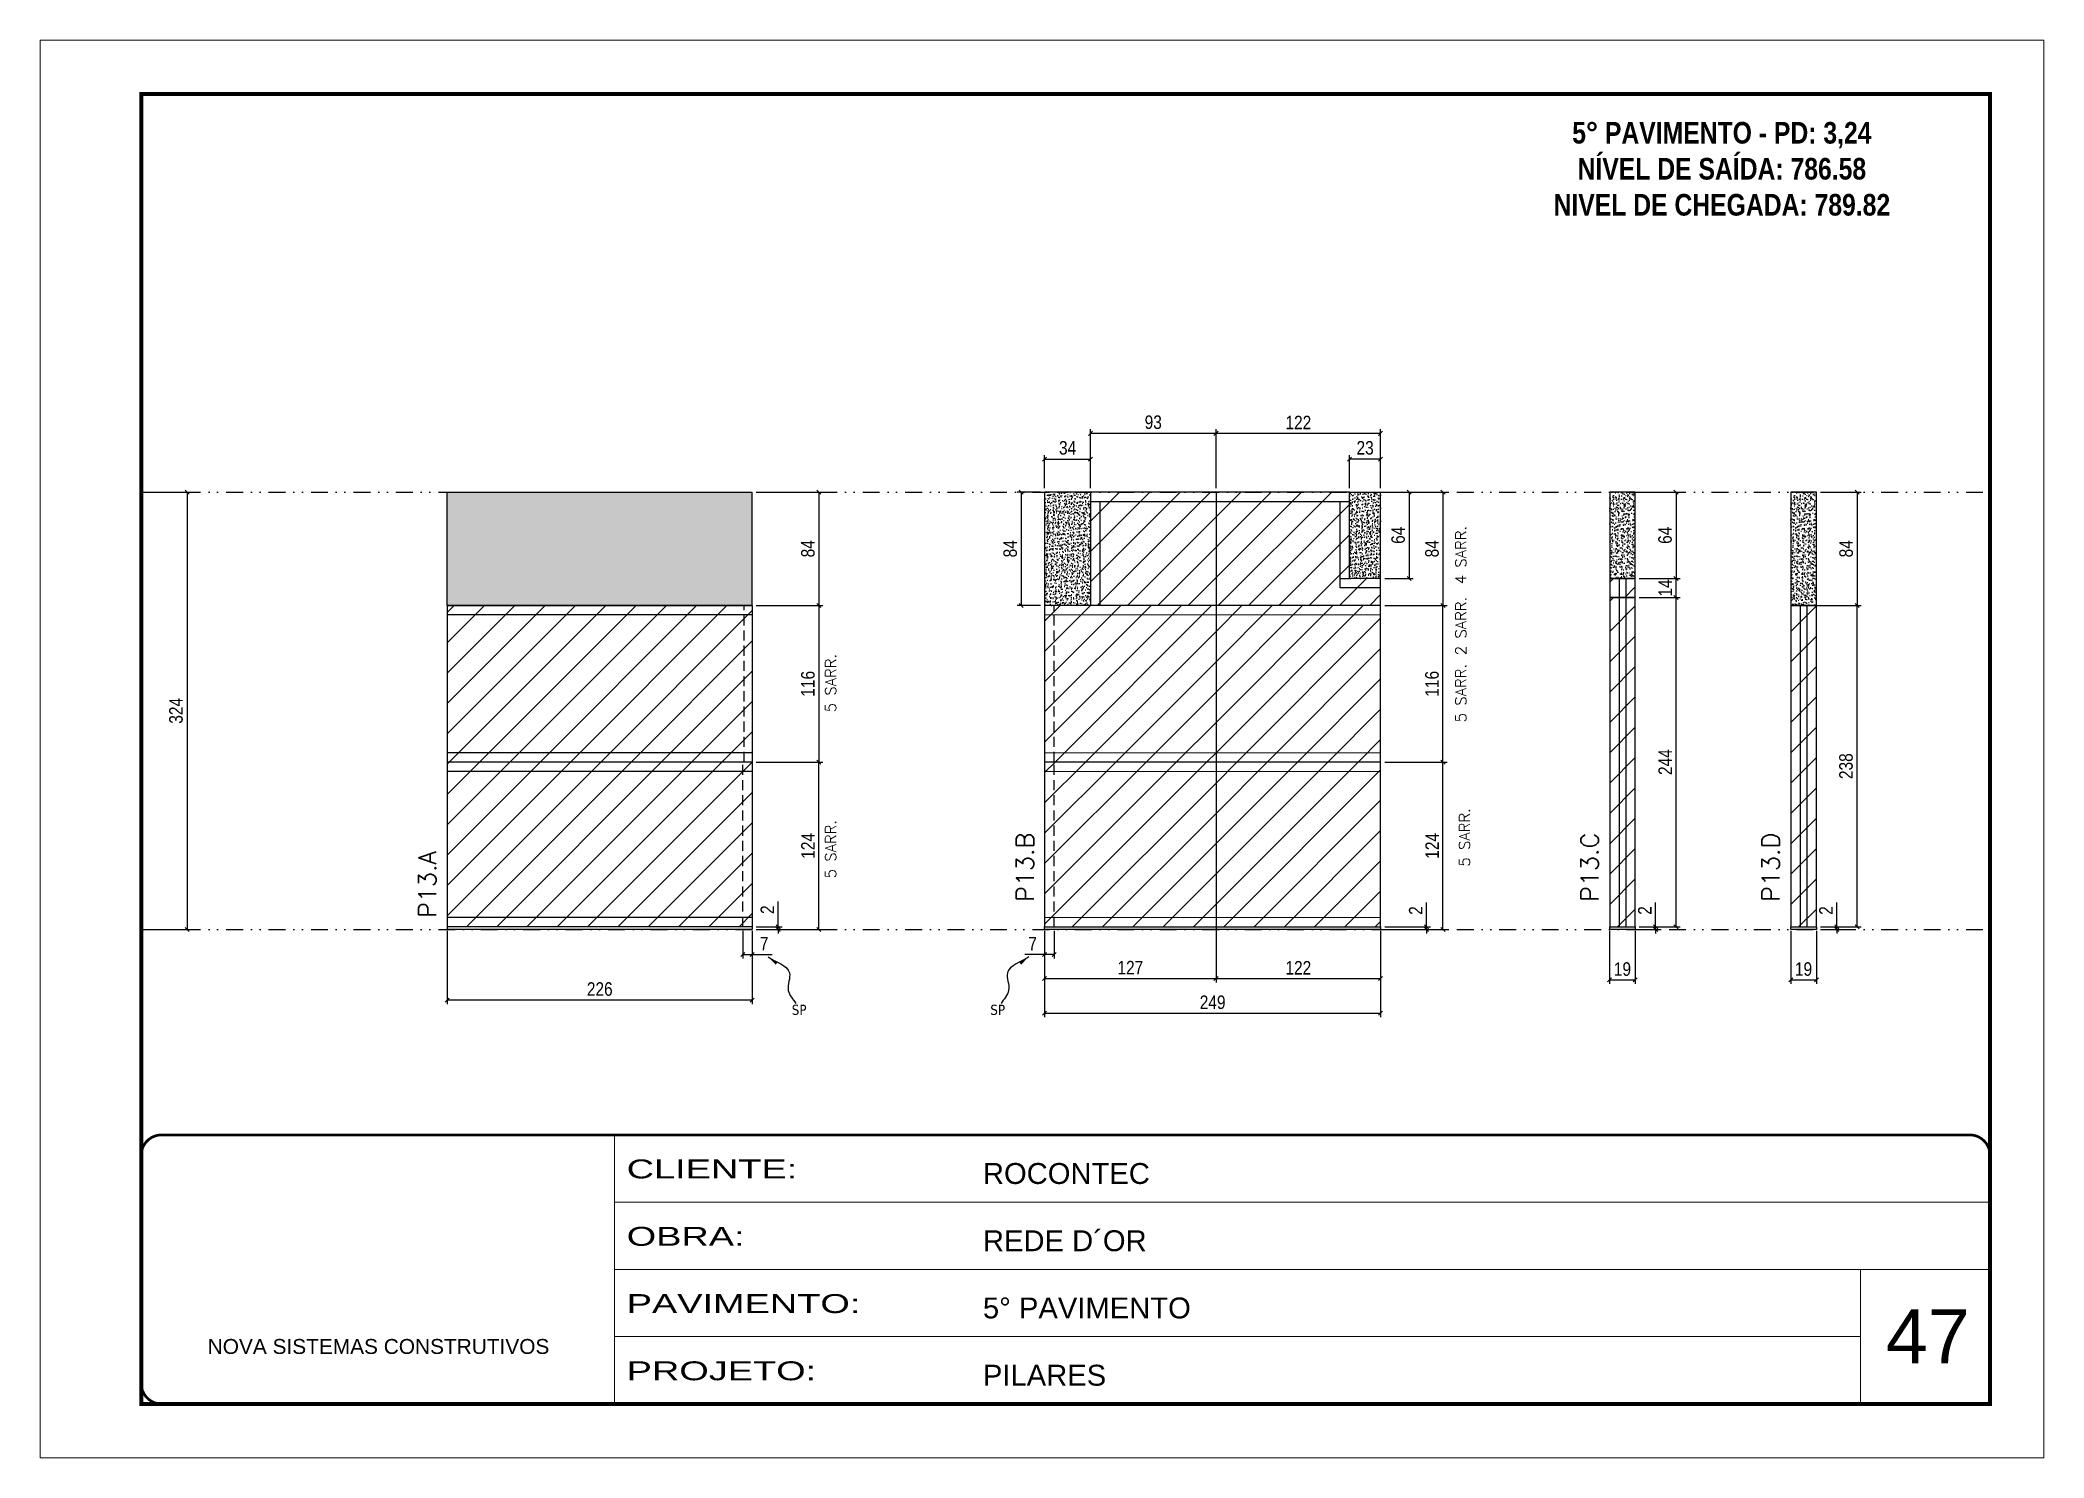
# Model space of a CAD drawing. Extents: x 28748 to 35002, y 14885 to 43501.
# Drawn here: x 31932 to 33417, y 29816 to 30866 of the extents above; entities that cross this region are included whole.
import ezdxf

# ---------------------------------------------------------------- set-up
doc = ezdxf.new("R2010")
doc.units = 0
for name, pattern in [('CONTINUO', [0]), ('DASHED', [0.75, 0.5, -0.25]), ('DIVIDE2', [0.625, 0.25, -0.125, 0, -0.125, 0, -0.125]), ('HIDDEN', [0.375, 0.25, -0.125])]:
    doc.linetypes.add(name, pattern=pattern)
for name, color, linetype, lineweight in [('CARIMBO', 255, 'Continuous', 9), ('Folhas', 255, 'Continuous', 9), ('Hachura', 251, 'Continuous', 9), ('Sarr 2.2x7', 40, 'Continuous', 9), ('SARRAFO DE PRESSAO', 251, 'DASHED', 9), ('Texto Seção', 7, 'Continuous', 15)]:
    doc.layers.add(name, color=color, linetype=linetype, lineweight=lineweight)
for name, color, linetype in [('COTA', 241, 'Continuous'), ('NOMENCLATURA', 7, 'Continuous'), ('Nível', 160, 'Continuous'), ('Painéis', 200, 'Continuous'), ('Romaneio', 10, 'Continuous'), ('SARR_2.2x7', 40, 'Continuous'), ('Sarrafo de Pressão', 42, 'HIDDEN'), ('texto', 7, 'Continuous')]:
    doc.layers.add(name, color=color, linetype=linetype)
doc.styles.add('ARIAL', font='arial.ttf')
doc.styles.add('COTA TECNICA', font='techl___.ttf', dxfattribs={"height": 10})
doc.styles.add('COTA TECNICA-50', font='techl___.ttf', dxfattribs={"height": 10})
doc.styles.add('REGUA-120', font='ROMANS.shx', dxfattribs={"height": 15})
doc.styles.add('ROMANC', font='techb___.ttf', dxfattribs={"height": 2.5})
doc.styles.add('ROMANS', font='romans.shx')
doc.styles.get("Standard").update_dxf_attribs({"font": 'arial.ttf'})
doc.styles.add('Tecnologia', font='')
doc.styles.get('Tecnologia').set_extended_font_data('Forgotten Futurist')
doc.dimstyles.new('COTA PAINEL-50', dxfattribs={"dimtxt": 10, "dimasz": 3, "dimexe": 3, "dimexo": 3, "dimgap": 3, "dimtad": 1, "dimdec": 1, "dimzin": 12, "dimdsep": 46, "dimtxsty": 'COTA TECNICA-50', "dimblk1": 'OBLIQUE', "dimblk2": 'OBLIQUE', "dimsah": 1, "dimcen": 0.9, "dimclrd": 4, "dimclre": 4, "dimclrt": 240, "dimadec": 1, "dimazin": 3, "dimtfac": 1, "dimtdec": 1, "dimtmove": 0, "dimatfit": 3, "dimfxl": 1, "dimtolj": 1, "dimtzin": 12, "dimarcsym": 0})
doc.dimstyles.new('PAINEL', dxfattribs={"dimtxt": 10, "dimasz": 3, "dimexe": 3, "dimexo": 3, "dimgap": 3, "dimtad": 1, "dimdec": 1, "dimzin": 12, "dimdsep": 46, "dimtxsty": 'COTA TECNICA', "dimblk1": 'OBLIQUE', "dimblk2": 'OBLIQUE', "dimsah": 1, "dimcen": 0.9, "dimclrd": 4, "dimclre": 4, "dimclrt": 240, "dimadec": 1, "dimazin": 3, "dimtfac": 1, "dimtdec": 1, "dimtmove": 0, "dimatfit": 3, "dimfxl": 1, "dimtolj": 1, "dimtzin": 12, "dimarcsym": 0})
doc.dimstyles.get("Standard").update_dxf_attribs({"dimtxt": 0.18, "dimasz": 0.18, "dimexe": 0.18, "dimexo": 0.0625, "dimgap": 0.09, "dimtad": 0, "dimtih": 1, "dimtoh": 1, "dimdec": 4, "dimzin": 0, "dimdsep": 46, "dimtxsty": 'Standard', "dimcen": 0.09, "dimadec": 0, "dimazin": 0, "dimtfac": 1, "dimtdec": 4, "dimtofl": 0, "dimtmove": 0, "dimatfit": 3, "dimfxl": 1, "dimtolj": 1, "dimtzin": 0, "dimarcsym": 0})
pattern_1 = [(45, (-100190.879, -2076.637), (-11.2253202, 11.2253202), [])]

msp = doc.modelspace()

# ---------------------------------------------------------------- texts
at = {"layer": 'CARIMBO', "style": 'ARIAL'}
msp.add_text('47', height=40, dxfattribs=at).set_placement((33299.7, 29886.56))
at = {"layer": 'NOMENCLATURA', "color": 2, "insert": (33178.17, 30832.48), "char_height": 16, "attachment_point": 2, "style": 'ROMANC'}
msp.add_mtext_dynamic_manual_height_columns('\\P5° PAVIMENTO - PD: 3,24\\PNÍVEL DE SAÍDA: 786.58\\PNIVEL DE CHEGADA: 789.82', width=300.2766, gutter_width=1, heights=[0], dxfattribs=at)
at = {"layer": 'texto', "color": 0, "char_height": 7.5, "attachment_point": 5}
for insert in [(32494.37, 30148.21), (32641.52, 30148.21)]:
    msp.add_mtext('{\\fTahoma|b0|i0|c0|p34;\\C4;SP}', dxfattribs=dict(at, insert=insert))
at = {"layer": 'Texto Seção', "linetype": 'Continuous', "style": 'ROMANS'}
for s, p in [('4 SARR.', (32988.74, 30463.39)), ('2 SARR.', (32988.74, 30410.89)), ('5 SARR.', (32521.74, 30368.62)), ('5 SARR.', (32988.74, 30361.17)), ('5 SARR.', (32991.45, 30254.33)), ('5 SARR.', (32521.74, 30245.61))]:
    msp.add_text(s, height=8, rotation=90, dxfattribs=at).set_placement(p)
at = {"layer": 'Texto Seção', "style": 'REGUA-120'}
msp.add_text('P13.A', height=13, rotation=90, dxfattribs=at).set_placement((32225.37, 30216.34))
at = {"layer": 'Texto Seção', "char_height": 13, "width": 285.3299, "attachment_point": 7, "rotation": 90, "style": 'REGUA-120'}
for s, insert in [('P13.B', (32668.27, 30228.17)), ('P13.C', (33086.7, 30228.17)), ('P13.D', (33220.89, 30228.17))]:
    msp.add_mtext(s, dxfattribs=dict(at, insert=insert))

# ---------------------------------------------------------------- blocks, each defined once
blk = doc.blocks.new('9999999999')
at = {"color": 30, "linetype": 'CONTINUO'}
for p, q in [((98564.6, 34230.2), (98564.6, 34429.4)), ((98564.6, 34379.6), (99584, 34379.6)), ((98564.6, 34329.8), (99488, 34329.8)), ((99584, 34329.8), (99488, 34329.8)), ((99488, 34329.8), (99488, 34230.2)), ((98564.6, 34280), (99488, 34280))]:
    blk.add_line(p, q, dxfattribs=at)
at = {"color": 30, "linetype": 'CONTINUO', "const_width": 2}
blk.add_lwpolyline([(99584, 34230.2), (99584, 34414.4, 0.414214), (99569, 34429.4), (98229, 34429.4, 0.414214), (98214, 34414.4), (98214, 34245.2, 0.414214), (98229, 34230.2), (99584, 34230.2)], format="xyb", dxfattribs=at)
at = {"layer": 'Folhas'}
blk.add_lwpolyline([(98139, 34190.2), (99624, 34190.2), (99624, 35240.2), (98139, 35240.2)], close=True, dxfattribs=at)
at = {"layer": 'Folhas', "color": 30, "const_width": 3}
blk.add_lwpolyline([(98214, 34230.2), (99584, 34230.2), (99584, 35200.2), (98214, 35200.2)], close=True, dxfattribs=at)
at = {"color": 7, "linetype": 'Continuous', "ltscale": 5, "style": 'ARIAL'}
for s, height, p in [('ROCONTEC', 15.48, (98837.7, 34393.1)), ('REDE D´OR', 15.48, (98837.7, 34343.3)), ('5° PAVIMENTO', 15.483, (98837.7, 34293.5)), ('NOVA SISTEMAS CONSTRUTIVOS', 11.059, (98263.2, 34267.2)), ('PILARES', 15.48, (98837.7, 34243.7))]:
    blk.add_text(s, height=height, dxfattribs=at).set_placement(p)
at = {"layer": 'Folhas', "color": 7, "style": 'Tecnologia', "width": 1.5}
for s, p in [('CLIENTE:', (98573.7, 34397.2)), ('OBRA:', (98573.7, 34347.3)), ('PAVIMENTO:', (98573.7, 34297.5)), ('PROJETO:', (98573.7, 34247.7))]:
    blk.add_text(s, height=14, dxfattribs=at).set_placement(p)
blk = doc.blocks.new('_Oblique')
at = {"color": 0, "linetype": 'ByBlock', "lineweight": -2}
blk.add_line((-0.5, -0.5), (0.5, 0.5), dxfattribs=at)
blk = doc.blocks.new('*D1853')
at = {"layer": 'COTA', "color": 4, "linetype": 'ByBlock', "lineweight": -2, "transparency": 16777216}
for p, q in [((32009.8, 30531.7), (32043.8, 30531.7)), ((32040.8, 30531.7), (32040.8, 30207.7)), ((32009.8, 30207.7), (32043.8, 30207.7))]:
    blk.add_line(p, q, dxfattribs=at)
at = {"layer": 'Defpoints', "color": 0, "linetype": 'ByBlock', "transparency": 16777216}
for p in [(32006.8, 30531.7), (32006.8, 30207.7), (32040.8, 30207.7)]:
    blk.add_point(p, dxfattribs=at)
at = {"layer": 'COTA', "color": 4, "linetype": 'ByBlock', "lineweight": -2, "transparency": 16777216, "xscale": 3, "yscale": 3, "zscale": 3}
for p, rotation in [((32040.8, 30531.7), 90), ((32040.8, 30207.7), 270)]:
    blk.add_blockref('_Oblique', p, dxfattribs=dict(at, rotation=rotation))
at = {"layer": 'COTA', "color": 240, "linetype": 'ByBlock', "transparency": 16777216, "insert": (32032.6, 30369.7), "char_height": 10, "attachment_point": 5, "rotation": 90, "style": 'COTA TECNICA'}
blk.add_mtext('\\A1;324', dxfattribs=at)
blk = doc.blocks.new('*D948')
at = {"layer": 'COTA', "color": 4, "lineweight": -2, "transparency": 16777216}
for p, q in [((32233.6, 30206.7), (32233.6, 30152.5)), ((32459.6, 30206.7), (32459.6, 30152.5)), ((32459.6, 30155.5), (32233.6, 30155.5))]:
    blk.add_line(p, q, dxfattribs=at)
at = {"layer": 'Defpoints', "color": 0, "transparency": 16777216}
for p in [(32233.6, 30209.7), (32459.6, 30209.7), (32233.6, 30155.5)]:
    blk.add_point(p, dxfattribs=at)
at = {"layer": 'COTA', "color": 4, "lineweight": -2, "transparency": 16777216, "xscale": 3, "yscale": 3, "zscale": 3, "rotation": 180}
blk.add_blockref('_Oblique', (32233.6, 30155.5), dxfattribs=at)
at = {"layer": 'COTA', "color": 4, "lineweight": -2, "transparency": 16777216, "xscale": 3, "yscale": 3, "zscale": 3}
blk.add_blockref('_Oblique', (32459.6, 30155.5), dxfattribs=at)
at = {"layer": 'COTA', "color": 240, "transparency": 16777216, "insert": (32346.6, 30163.6), "char_height": 10, "attachment_point": 5, "style": 'COTA TECNICA'}
blk.add_mtext('\\A1;226', dxfattribs=at)
blk = doc.blocks.new('*D949')
at = {"layer": 'COTA', "color": 4, "lineweight": -2, "transparency": 16777216}
for p, q in [((32452.6, 30206.7), (32452.6, 30186.2)), ((32459.6, 30204.7), (32459.6, 30186.2)), ((32452.6, 30189.2), (32459.6, 30189.2)), ((32459.6, 30189.2), (32474.3, 30189.2))]:
    blk.add_line(p, q, dxfattribs=at)
at = {"layer": 'Defpoints', "color": 0, "transparency": 16777216}
for p in [(32452.6, 30209.7), (32459.6, 30207.7), (32459.6, 30189.2)]:
    blk.add_point(p, dxfattribs=at)
at = {"layer": 'COTA', "color": 4, "lineweight": -2, "transparency": 16777216, "xscale": 3, "yscale": 3, "zscale": 3, "rotation": 180}
blk.add_blockref('_Oblique', (32452.6, 30189.2), dxfattribs=at)
at = {"layer": 'COTA', "color": 4, "lineweight": -2, "transparency": 16777216, "xscale": 3, "yscale": 3, "zscale": 3}
blk.add_blockref('_Oblique', (32459.6, 30189.2), dxfattribs=at)
at = {"layer": 'COTA', "color": 240, "transparency": 16777216, "insert": (32468.5, 30197.3), "char_height": 10, "attachment_point": 5, "style": 'COTA TECNICA-50'}
blk.add_mtext('\\A1;7', dxfattribs=at)
blk = doc.blocks.new('*D950')
at = {"layer": 'Defpoints', "color": 0, "linetype": 'ByBlock', "transparency": 16777216}
for p in [(32459.6, 30331.7), (32509, 30331.7), (32459.6, 30207.7)]:
    blk.add_point(p, dxfattribs=at)
at = {"layer": 'Romaneio', "color": 4, "linetype": 'ByBlock', "lineweight": -2, "transparency": 16777216}
for p, q in [((32462.6, 30331.7), (32512, 30331.7)), ((32509, 30207.7), (32509, 30331.7)), ((32462.6, 30207.7), (32512, 30207.7))]:
    blk.add_line(p, q, dxfattribs=at)
at = {"layer": 'Romaneio', "color": 4, "linetype": 'ByBlock', "lineweight": -2, "transparency": 16777216, "xscale": 3, "yscale": 3, "zscale": 3}
for p, rotation in [((32509, 30331.7), 90), ((32509, 30207.7), 270)]:
    blk.add_blockref('_Oblique', p, dxfattribs=dict(at, rotation=rotation))
at = {"layer": 'Romaneio', "color": 240, "linetype": 'ByBlock', "transparency": 16777216, "insert": (32500.9, 30269.7), "char_height": 10, "attachment_point": 5, "rotation": 90, "style": 'COTA TECNICA'}
blk.add_mtext('\\A1;124', dxfattribs=at)
blk = doc.blocks.new('*D951')
at = {"layer": 'COTA', "color": 4, "lineweight": -2, "transparency": 16777216}
for p, q in [((32478.8, 30209.7), (32478.8, 30228.5)), ((32462.6, 30209.7), (32481.8, 30209.7)), ((32462.6, 30207.7), (32481.8, 30207.7)), ((32478.8, 30207.7), (32478.8, 30209.7)), ((32478.8, 30207.7), (32478.8, 30204.7))]:
    blk.add_line(p, q, dxfattribs=at)
at = {"layer": 'Defpoints', "color": 0, "transparency": 16777216}
for p in [(32459.6, 30209.7), (32459.6, 30207.7), (32478.8, 30207.7)]:
    blk.add_point(p, dxfattribs=at)
at = {"layer": 'COTA', "color": 4, "lineweight": -2, "transparency": 16777216, "xscale": 3, "yscale": 3, "zscale": 3}
for p, rotation in [((32478.8, 30209.7), 270), ((32478.8, 30207.7), 90)]:
    blk.add_blockref('_Oblique', p, dxfattribs=dict(at, rotation=rotation))
at = {"layer": 'COTA', "color": 240, "transparency": 16777216, "insert": (32470.8, 30222.4), "char_height": 10, "attachment_point": 5, "rotation": 90, "style": 'COTA TECNICA-50'}
blk.add_mtext('\\A1;2', dxfattribs=at)
blk = doc.blocks.new('*D952')
at = {"layer": 'COTA', "color": 4, "lineweight": -2, "transparency": 16777216}
for p, q in [((32676.3, 30206.7), (32676.3, 30142.7)), ((32925.3, 30206.7), (32925.3, 30142.7)), ((32676.3, 30145.7), (32925.3, 30145.7))]:
    blk.add_line(p, q, dxfattribs=at)
at = {"layer": 'Defpoints', "color": 0, "transparency": 16777216}
for p in [(32676.3, 30209.7), (32925.3, 30209.7), (32925.3, 30145.7)]:
    blk.add_point(p, dxfattribs=at)
at = {"layer": 'COTA', "color": 4, "lineweight": -2, "transparency": 16777216, "xscale": 3, "yscale": 3, "zscale": 3, "rotation": 180}
blk.add_blockref('_Oblique', (32676.3, 30145.7), dxfattribs=at)
at = {"layer": 'COTA', "color": 4, "lineweight": -2, "transparency": 16777216, "xscale": 3, "yscale": 3, "zscale": 3}
blk.add_blockref('_Oblique', (32925.3, 30145.7), dxfattribs=at)
at = {"layer": 'COTA', "color": 240, "transparency": 16777216, "insert": (32800.8, 30153.8), "char_height": 10, "attachment_point": 5, "style": 'COTA TECNICA'}
blk.add_mtext('\\A1;249', dxfattribs=at)
blk = doc.blocks.new('*D953')
at = {"layer": 'COTA', "color": 4, "lineweight": -2, "transparency": 16777216}
for p, q in [((32683.3, 30206.7), (32683.3, 30186.2)), ((32676.3, 30204.7), (32676.3, 30186.2)), ((32676.3, 30189.2), (32661.6, 30189.2)), ((32683.3, 30189.2), (32676.3, 30189.2))]:
    blk.add_line(p, q, dxfattribs=at)
at = {"layer": 'Defpoints', "color": 0, "transparency": 16777216}
for p in [(32676.3, 30207.7), (32683.3, 30209.7), (32676.3, 30189.2)]:
    blk.add_point(p, dxfattribs=at)
at = {"layer": 'COTA', "color": 4, "lineweight": -2, "transparency": 16777216, "xscale": 3, "yscale": 3, "zscale": 3, "rotation": 180}
blk.add_blockref('_Oblique', (32676.3, 30189.2), dxfattribs=at)
at = {"layer": 'COTA', "color": 4, "lineweight": -2, "transparency": 16777216, "xscale": 3, "yscale": 3, "zscale": 3}
blk.add_blockref('_Oblique', (32683.3, 30189.2), dxfattribs=at)
at = {"layer": 'COTA', "color": 240, "transparency": 16777216, "insert": (32667.4, 30197.3), "char_height": 10, "attachment_point": 5, "style": 'COTA TECNICA-50'}
blk.add_mtext('\\A1;7', dxfattribs=at)
blk = doc.blocks.new('*D954')
at = {"layer": 'COTA', "color": 4, "lineweight": -2, "transparency": 16777216}
for p, q in [((32928.3, 30331.7), (32974.5, 30331.7)), ((32971.5, 30207.7), (32971.5, 30331.7)), ((32928.3, 30207.7), (32974.5, 30207.7))]:
    blk.add_line(p, q, dxfattribs=at)
at = {"layer": 'Defpoints', "color": 0, "transparency": 16777216}
for p in [(32925.3, 30331.7), (32971.5, 30331.7), (32925.3, 30207.7)]:
    blk.add_point(p, dxfattribs=at)
at = {"layer": 'COTA', "color": 4, "lineweight": -2, "transparency": 16777216, "xscale": 3, "yscale": 3, "zscale": 3}
for p, rotation in [((32971.5, 30331.7), 90), ((32971.5, 30207.7), 270)]:
    blk.add_blockref('_Oblique', p, dxfattribs=dict(at, rotation=rotation))
at = {"layer": 'COTA', "color": 240, "transparency": 16777216, "insert": (32963.5, 30269.7), "char_height": 10, "attachment_point": 5, "rotation": 90, "style": 'COTA TECNICA-50'}
blk.add_mtext('\\A1;124', dxfattribs=at)
blk = doc.blocks.new('*D955')
at = {"layer": 'COTA', "color": 4, "lineweight": -2, "transparency": 16777216}
for p, q in [((32959.3, 30209.7), (32959.3, 30227.8)), ((32928.3, 30209.7), (32962.3, 30209.7)), ((32928.3, 30207.7), (32962.3, 30207.7)), ((32959.3, 30207.7), (32959.3, 30209.7)), ((32959.3, 30207.7), (32959.3, 30204.7))]:
    blk.add_line(p, q, dxfattribs=at)
at = {"layer": 'Defpoints', "color": 0, "transparency": 16777216}
for p in [(32925.3, 30209.7), (32925.3, 30207.7), (32959.3, 30207.7)]:
    blk.add_point(p, dxfattribs=at)
at = {"layer": 'COTA', "color": 4, "lineweight": -2, "transparency": 16777216, "xscale": 3, "yscale": 3, "zscale": 3}
for p, rotation in [((32959.3, 30209.7), 270), ((32959.3, 30207.7), 90)]:
    blk.add_blockref('_Oblique', p, dxfattribs=dict(at, rotation=rotation))
at = {"layer": 'COTA', "color": 240, "transparency": 16777216, "insert": (32951.3, 30221.8), "char_height": 10, "attachment_point": 5, "rotation": 90, "style": 'COTA TECNICA-50'}
blk.add_mtext('\\A1;2', dxfattribs=at)
blk = doc.blocks.new('*D956')
at = {"layer": 'COTA', "color": 4, "linetype": 'ByBlock', "lineweight": -2, "transparency": 16777216}
for p, q in [((32928.3, 30531.7), (32974.5, 30531.7)), ((32971.5, 30531.7), (32971.5, 30447.7)), ((32928.3, 30447.7), (32974.5, 30447.7))]:
    blk.add_line(p, q, dxfattribs=at)
at = {"layer": 'Defpoints', "color": 0, "linetype": 'ByBlock', "transparency": 16777216}
for p in [(32925.3, 30531.7), (32925.3, 30447.7), (32971.5, 30447.7)]:
    blk.add_point(p, dxfattribs=at)
at = {"layer": 'COTA', "color": 4, "linetype": 'ByBlock', "lineweight": -2, "transparency": 16777216, "xscale": 3, "yscale": 3, "zscale": 3}
for p, rotation in [((32971.5, 30531.7), 90), ((32971.5, 30447.7), 270)]:
    blk.add_blockref('_Oblique', p, dxfattribs=dict(at, rotation=rotation))
at = {"layer": 'COTA', "color": 240, "linetype": 'ByBlock', "transparency": 16777216, "insert": (32963.4, 30489.7), "char_height": 10, "attachment_point": 5, "rotation": 90, "style": 'COTA TECNICA'}
blk.add_mtext('\\A1;84', dxfattribs=at)
blk = doc.blocks.new('*D957')
at = {"layer": 'COTA', "color": 4, "linetype": 'ByBlock', "lineweight": -2, "transparency": 16777216}
for p, q in [((32928.3, 30447.7), (32974.5, 30447.7)), ((32971.5, 30331.7), (32971.5, 30447.7)), ((32928.3, 30331.7), (32974.5, 30331.7))]:
    blk.add_line(p, q, dxfattribs=at)
at = {"layer": 'Defpoints', "color": 0, "linetype": 'ByBlock', "transparency": 16777216}
for p in [(32925.3, 30447.7), (32971.5, 30447.7), (32925.3, 30331.7)]:
    blk.add_point(p, dxfattribs=at)
at = {"layer": 'COTA', "color": 4, "linetype": 'ByBlock', "lineweight": -2, "transparency": 16777216, "xscale": 3, "yscale": 3, "zscale": 3}
for p, rotation in [((32971.5, 30447.7), 90), ((32971.5, 30331.7), 270)]:
    blk.add_blockref('_Oblique', p, dxfattribs=dict(at, rotation=rotation))
at = {"layer": 'COTA', "color": 240, "linetype": 'ByBlock', "transparency": 16777216, "insert": (32963.4, 30389.7), "char_height": 10, "attachment_point": 5, "rotation": 90, "style": 'COTA TECNICA'}
blk.add_mtext('\\A1;116', dxfattribs=at)
blk = doc.blocks.new('*D1854')
at = {"layer": 'COTA', "color": 4, "linetype": 'ByBlock', "lineweight": -2, "transparency": 16777216}
for p, q in [((32803.3, 30444.7), (32803.3, 30168.4)), ((32676.3, 30206.7), (32676.3, 30168.4)), ((32676.3, 30171.4), (32803.3, 30171.4))]:
    blk.add_line(p, q, dxfattribs=at)
at = {"layer": 'Defpoints', "color": 0, "linetype": 'ByBlock', "transparency": 16777216}
for p in [(32803.3, 30447.7), (32676.3, 30209.7), (32803.3, 30171.4)]:
    blk.add_point(p, dxfattribs=at)
at = {"layer": 'COTA', "color": 4, "linetype": 'ByBlock', "lineweight": -2, "transparency": 16777216, "xscale": 3, "yscale": 3, "zscale": 3, "rotation": 180}
blk.add_blockref('_Oblique', (32676.3, 30171.4), dxfattribs=at)
at = {"layer": 'COTA', "color": 4, "linetype": 'ByBlock', "lineweight": -2, "transparency": 16777216, "xscale": 3, "yscale": 3, "zscale": 3}
blk.add_blockref('_Oblique', (32803.3, 30171.4), dxfattribs=at)
at = {"layer": 'COTA', "color": 240, "linetype": 'ByBlock', "transparency": 16777216, "insert": (32739.8, 30179.5), "char_height": 10, "attachment_point": 5, "style": 'COTA TECNICA'}
blk.add_mtext('\\A1;127', dxfattribs=at)
blk = doc.blocks.new('*D1855')
at = {"layer": 'COTA', "color": 4, "linetype": 'ByBlock', "lineweight": -2, "transparency": 16777216}
for p, q in [((32803.3, 30444.7), (32803.3, 30168.4)), ((32925.3, 30204.7), (32925.3, 30168.4)), ((32803.3, 30171.4), (32925.3, 30171.4))]:
    blk.add_line(p, q, dxfattribs=at)
at = {"layer": 'Defpoints', "color": 0, "linetype": 'ByBlock', "transparency": 16777216}
for p in [(32803.3, 30447.7), (32925.3, 30207.7), (32925.3, 30171.4)]:
    blk.add_point(p, dxfattribs=at)
at = {"layer": 'COTA', "color": 4, "linetype": 'ByBlock', "lineweight": -2, "transparency": 16777216, "xscale": 3, "yscale": 3, "zscale": 3, "rotation": 180}
blk.add_blockref('_Oblique', (32803.3, 30171.4), dxfattribs=at)
at = {"layer": 'COTA', "color": 4, "linetype": 'ByBlock', "lineweight": -2, "transparency": 16777216, "xscale": 3, "yscale": 3, "zscale": 3}
blk.add_blockref('_Oblique', (32925.3, 30171.4), dxfattribs=at)
at = {"layer": 'COTA', "color": 240, "linetype": 'ByBlock', "transparency": 16777216, "insert": (32864.3, 30179.4), "char_height": 10, "attachment_point": 5, "style": 'COTA TECNICA'}
blk.add_mtext('\\A1;122', dxfattribs=at)
blk = doc.blocks.new('*D1856')
at = {"layer": 'COTA', "color": 4, "linetype": 'ByBlock', "lineweight": -2, "transparency": 16777216}
for p, q in [((32673.3, 30531.7), (32655.9, 30531.7)), ((32658.9, 30531.7), (32658.9, 30447.7)), ((32673.3, 30447.7), (32655.9, 30447.7))]:
    blk.add_line(p, q, dxfattribs=at)
at = {"layer": 'Defpoints', "color": 0, "linetype": 'ByBlock', "transparency": 16777216}
for p in [(32676.3, 30531.7), (32658.9, 30447.7), (32676.3, 30447.7)]:
    blk.add_point(p, dxfattribs=at)
at = {"layer": 'COTA', "color": 4, "linetype": 'ByBlock', "lineweight": -2, "transparency": 16777216, "xscale": 3, "yscale": 3, "zscale": 3}
for p, rotation in [((32658.9, 30531.7), 90), ((32658.9, 30447.7), 270)]:
    blk.add_blockref('_Oblique', p, dxfattribs=dict(at, rotation=rotation))
at = {"layer": 'COTA', "color": 240, "linetype": 'ByBlock', "transparency": 16777216, "insert": (32650.8, 30489.7), "char_height": 10, "attachment_point": 5, "rotation": 90, "style": 'COTA TECNICA'}
blk.add_mtext('\\A1;84', dxfattribs=at)
blk = doc.blocks.new('*D1823')
at = {"layer": 'COTA', "color": 4, "linetype": 'ByBlock', "lineweight": -2, "transparency": 16777216}
for p, q in [((32676.3, 30534.7), (32676.3, 30559.1)), ((32676.3, 30556.1), (32710.3, 30556.1)), ((32710.3, 30534.7), (32710.3, 30559.1))]:
    blk.add_line(p, q, dxfattribs=at)
at = {"layer": 'Defpoints', "color": 0, "linetype": 'ByBlock', "transparency": 16777216}
for p in [(32710.3, 30556.1), (32676.3, 30531.7), (32710.3, 30531.7)]:
    blk.add_point(p, dxfattribs=at)
at = {"layer": 'COTA', "color": 4, "linetype": 'ByBlock', "lineweight": -2, "transparency": 16777216, "xscale": 3, "yscale": 3, "zscale": 3, "rotation": 180}
blk.add_blockref('_Oblique', (32676.3, 30556.1), dxfattribs=at)
at = {"layer": 'COTA', "color": 4, "linetype": 'ByBlock', "lineweight": -2, "transparency": 16777216, "xscale": 3, "yscale": 3, "zscale": 3}
blk.add_blockref('_Oblique', (32710.3, 30556.1), dxfattribs=at)
at = {"layer": 'COTA', "color": 240, "linetype": 'ByBlock', "transparency": 16777216, "insert": (32693.3, 30564.4), "char_height": 10, "attachment_point": 5, "style": 'COTA TECNICA'}
blk.add_mtext('\\A1;34', dxfattribs=at)
blk = doc.blocks.new('*D1824')
at = {"layer": 'COTA', "color": 4, "linetype": 'ByBlock', "lineweight": -2, "transparency": 16777216}
for p, q in [((32462.6, 30447.7), (32512, 30447.7)), ((32509, 30447.7), (32509, 30331.7)), ((32462.6, 30331.7), (32512, 30331.7))]:
    blk.add_line(p, q, dxfattribs=at)
at = {"layer": 'Defpoints', "color": 0, "linetype": 'ByBlock', "transparency": 16777216}
for p in [(32459.6, 30447.7), (32459.6, 30331.7), (32509, 30331.7)]:
    blk.add_point(p, dxfattribs=at)
at = {"layer": 'COTA', "color": 4, "linetype": 'ByBlock', "lineweight": -2, "transparency": 16777216, "xscale": 3, "yscale": 3, "zscale": 3}
for p, rotation in [((32509, 30447.7), 90), ((32509, 30331.7), 270)]:
    blk.add_blockref('_Oblique', p, dxfattribs=dict(at, rotation=rotation))
at = {"layer": 'COTA', "color": 240, "linetype": 'ByBlock', "transparency": 16777216, "insert": (32500.9, 30389.7), "char_height": 10, "attachment_point": 5, "rotation": 90, "style": 'COTA TECNICA'}
blk.add_mtext('\\A1;116', dxfattribs=at)
blk = doc.blocks.new('*D1825')
at = {"layer": 'COTA', "color": 4, "linetype": 'ByBlock', "lineweight": -2, "transparency": 16777216}
for p, q in [((32462.6, 30531.7), (32512, 30531.7)), ((32509, 30531.7), (32509, 30447.7)), ((32462.6, 30447.7), (32512, 30447.7))]:
    blk.add_line(p, q, dxfattribs=at)
at = {"layer": 'Defpoints', "color": 0, "linetype": 'ByBlock', "transparency": 16777216}
for p in [(32459.6, 30531.7), (32459.6, 30447.7), (32509, 30447.7)]:
    blk.add_point(p, dxfattribs=at)
at = {"layer": 'COTA', "color": 4, "linetype": 'ByBlock', "lineweight": -2, "transparency": 16777216, "xscale": 3, "yscale": 3, "zscale": 3}
for p, rotation in [((32509, 30531.7), 90), ((32509, 30447.7), 270)]:
    blk.add_blockref('_Oblique', p, dxfattribs=dict(at, rotation=rotation))
at = {"layer": 'COTA', "color": 240, "linetype": 'ByBlock', "transparency": 16777216, "insert": (32500.9, 30489.7), "char_height": 10, "attachment_point": 5, "rotation": 90, "style": 'COTA TECNICA'}
blk.add_mtext('\\A1;84', dxfattribs=at)
blk = doc.blocks.new('*D905')
at = {"layer": 'COTA', "color": 4, "lineweight": -2, "transparency": 16777216}
for p, q in [((33095, 30206.7), (33095, 30167.4)), ((33114, 30206.7), (33114, 30167.4)), ((33095, 30170.4), (33114, 30170.4))]:
    blk.add_line(p, q, dxfattribs=at)
at = {"layer": 'Defpoints', "color": 0, "transparency": 16777216}
for p in [(33095, 30209.7), (33114, 30209.7), (33114, 30170.4)]:
    blk.add_point(p, dxfattribs=at)
at = {"layer": 'COTA', "color": 4, "lineweight": -2, "transparency": 16777216, "xscale": 3, "yscale": 3, "zscale": 3, "rotation": 180}
blk.add_blockref('_Oblique', (33095, 30170.4), dxfattribs=at)
at = {"layer": 'COTA', "color": 4, "lineweight": -2, "transparency": 16777216, "xscale": 3, "yscale": 3, "zscale": 3}
blk.add_blockref('_Oblique', (33114, 30170.4), dxfattribs=at)
at = {"layer": 'COTA', "color": 240, "transparency": 16777216, "insert": (33104.5, 30178.4), "char_height": 10, "attachment_point": 5, "style": 'COTA TECNICA'}
blk.add_mtext('\\A1;19', dxfattribs=at)
blk = doc.blocks.new('*D906')
at = {"layer": 'COTA', "color": 4, "lineweight": -2, "transparency": 16777216}
for p, q in [((33129.1, 30209.7), (33129.1, 30227.8)), ((33117, 30209.7), (33132.1, 30209.7)), ((33117, 30207.7), (33132.1, 30207.7)), ((33129.1, 30207.7), (33129.1, 30209.7)), ((33129.1, 30207.7), (33129.1, 30204.7))]:
    blk.add_line(p, q, dxfattribs=at)
at = {"layer": 'Defpoints', "color": 0, "transparency": 16777216}
for p in [(33114, 30209.7), (33114, 30207.7), (33129.1, 30209.7)]:
    blk.add_point(p, dxfattribs=at)
at = {"layer": 'COTA', "color": 4, "lineweight": -2, "transparency": 16777216, "xscale": 3, "yscale": 3, "zscale": 3}
for p, rotation in [((33129.1, 30209.7), 270), ((33129.1, 30207.7), 90)]:
    blk.add_blockref('_Oblique', p, dxfattribs=dict(at, rotation=rotation))
at = {"layer": 'COTA', "color": 240, "transparency": 16777216, "insert": (33121.1, 30221.8), "char_height": 10, "attachment_point": 5, "rotation": 90, "style": 'COTA TECNICA-50'}
blk.add_mtext('\\A1;2', dxfattribs=at)
blk = doc.blocks.new('*D1826')
at = {"layer": 'COTA', "color": 4, "linetype": 'ByBlock', "lineweight": -2, "transparency": 16777216}
for p, q in [((33117, 30531.7), (33147.2, 30531.7)), ((33144.2, 30531.7), (33144.2, 30467.7)), ((33117, 30467.7), (33147.2, 30467.7))]:
    blk.add_line(p, q, dxfattribs=at)
at = {"layer": 'Defpoints', "color": 0, "linetype": 'ByBlock', "transparency": 16777216}
for p in [(33114, 30531.7), (33114, 30467.7), (33144.2, 30467.7)]:
    blk.add_point(p, dxfattribs=at)
at = {"layer": 'COTA', "color": 4, "linetype": 'ByBlock', "lineweight": -2, "transparency": 16777216, "xscale": 3, "yscale": 3, "zscale": 3}
for p, rotation in [((33144.2, 30531.7), 90), ((33144.2, 30467.7), 270)]:
    blk.add_blockref('_Oblique', p, dxfattribs=dict(at, rotation=rotation))
at = {"layer": 'COTA', "color": 240, "linetype": 'ByBlock', "transparency": 16777216, "insert": (33136.1, 30499.7), "char_height": 10, "attachment_point": 5, "rotation": 90, "style": 'COTA TECNICA'}
blk.add_mtext('\\A1;64', dxfattribs=at)
blk = doc.blocks.new('*D1827')
at = {"layer": 'COTA', "color": 4, "linetype": 'ByBlock', "lineweight": -2, "transparency": 16777216}
for p, q in [((33117, 30453.7), (33147.2, 30453.7)), ((33144.2, 30209.7), (33144.2, 30453.7)), ((33117, 30209.7), (33147.2, 30209.7))]:
    blk.add_line(p, q, dxfattribs=at)
at = {"layer": 'Defpoints', "color": 0, "linetype": 'ByBlock', "transparency": 16777216}
for p in [(33114, 30453.7), (33144.2, 30453.7), (33114, 30209.7)]:
    blk.add_point(p, dxfattribs=at)
at = {"layer": 'COTA', "color": 4, "linetype": 'ByBlock', "lineweight": -2, "transparency": 16777216, "xscale": 3, "yscale": 3, "zscale": 3}
for p, rotation in [((33144.2, 30453.7), 90), ((33144.2, 30209.7), 270)]:
    blk.add_blockref('_Oblique', p, dxfattribs=dict(at, rotation=rotation))
at = {"layer": 'COTA', "color": 240, "linetype": 'ByBlock', "transparency": 16777216, "insert": (33136.2, 30331.7), "char_height": 10, "attachment_point": 5, "rotation": 90, "style": 'COTA TECNICA'}
blk.add_mtext('\\A1;244', dxfattribs=at)
blk = doc.blocks.new('*D1828')
at = {"layer": 'COTA', "color": 4, "linetype": 'ByBlock', "lineweight": -2, "transparency": 16777216}
for p, q in [((33117, 30467.7), (33147.2, 30467.7)), ((33144.2, 30453.7), (33144.2, 30467.7)), ((33117, 30453.7), (33147.2, 30453.7))]:
    blk.add_line(p, q, dxfattribs=at)
at = {"layer": 'Defpoints', "color": 0, "linetype": 'ByBlock', "transparency": 16777216}
for p in [(33114, 30467.7), (33144.2, 30467.7), (33114, 30453.7)]:
    blk.add_point(p, dxfattribs=at)
at = {"layer": 'COTA', "color": 4, "linetype": 'ByBlock', "lineweight": -2, "transparency": 16777216, "xscale": 3, "yscale": 3, "zscale": 3}
for p, rotation in [((33144.2, 30467.7), 90), ((33144.2, 30453.7), 270)]:
    blk.add_blockref('_Oblique', p, dxfattribs=dict(at, rotation=rotation))
at = {"layer": 'COTA', "color": 240, "linetype": 'ByBlock', "transparency": 16777216, "insert": (33136.2, 30460.7), "char_height": 10, "attachment_point": 5, "rotation": 90, "style": 'COTA TECNICA'}
blk.add_mtext('\\A1;14', dxfattribs=at)
blk = doc.blocks.new('*D2156')
at = {"layer": 'COTA', "color": 4, "lineweight": -2, "transparency": 16777216}
for p, q in [((32803.3, 30534.7), (32803.3, 30578.2)), ((32925.3, 30534.7), (32925.3, 30578.2)), ((32803.3, 30575.2), (32925.3, 30575.2))]:
    blk.add_line(p, q, dxfattribs=at)
at = {"layer": 'Defpoints', "color": 0, "transparency": 16777216}
for p in [(32925.3, 30575.2), (32803.3, 30531.7), (32925.3, 30531.7)]:
    blk.add_point(p, dxfattribs=at)
at = {"layer": 'COTA', "color": 4, "lineweight": -2, "transparency": 16777216, "xscale": 3, "yscale": 3, "zscale": 3, "rotation": 180}
blk.add_blockref('_Oblique', (32803.3, 30575.2), dxfattribs=at)
at = {"layer": 'COTA', "color": 4, "lineweight": -2, "transparency": 16777216, "xscale": 3, "yscale": 3, "zscale": 3}
blk.add_blockref('_Oblique', (32925.3, 30575.2), dxfattribs=at)
at = {"layer": 'COTA', "color": 240, "transparency": 16777216, "insert": (32864.3, 30583.2), "char_height": 10, "attachment_point": 5, "style": 'COTA TECNICA-50'}
blk.add_mtext('\\A1;122', dxfattribs=at)
blk = doc.blocks.new('*D1418')
at = {"layer": 'COTA', "color": 4, "lineweight": -2, "transparency": 16777216}
for p, q in [((32902.3, 30534.7), (32902.3, 30559.1)), ((32925.3, 30556.1), (32902.3, 30556.1)), ((32925.3, 30534.7), (32925.3, 30559.1))]:
    blk.add_line(p, q, dxfattribs=at)
at = {"layer": 'Defpoints', "color": 0, "transparency": 16777216}
for p in [(32902.3, 30556.1), (32902.3, 30531.7), (32925.3, 30531.7)]:
    blk.add_point(p, dxfattribs=at)
at = {"layer": 'COTA', "color": 4, "lineweight": -2, "transparency": 16777216, "xscale": 3, "yscale": 3, "zscale": 3, "rotation": 180}
blk.add_blockref('_Oblique', (32902.3, 30556.1), dxfattribs=at)
at = {"layer": 'COTA', "color": 4, "lineweight": -2, "transparency": 16777216, "xscale": 3, "yscale": 3, "zscale": 3}
blk.add_blockref('_Oblique', (32925.3, 30556.1), dxfattribs=at)
at = {"layer": 'COTA', "color": 240, "transparency": 16777216, "insert": (32913.8, 30564.4), "char_height": 10, "attachment_point": 5, "style": 'COTA TECNICA-50'}
blk.add_mtext('\\A1;23', dxfattribs=at)
blk = doc.blocks.new('*D2303')
at = {"layer": 'COTA', "color": 4, "lineweight": -2, "transparency": 16777216}
for p, q in [((32710.3, 30534.7), (32710.3, 30578.2)), ((32803.3, 30534.7), (32803.3, 30578.2)), ((32710.3, 30575.2), (32803.3, 30575.2))]:
    blk.add_line(p, q, dxfattribs=at)
at = {"layer": 'Defpoints', "color": 0, "transparency": 16777216}
for p in [(32803.3, 30575.2), (32710.3, 30531.7), (32803.3, 30531.7)]:
    blk.add_point(p, dxfattribs=at)
at = {"layer": 'COTA', "color": 4, "lineweight": -2, "transparency": 16777216, "xscale": 3, "yscale": 3, "zscale": 3, "rotation": 180}
blk.add_blockref('_Oblique', (32710.3, 30575.2), dxfattribs=at)
at = {"layer": 'COTA', "color": 4, "lineweight": -2, "transparency": 16777216, "xscale": 3, "yscale": 3, "zscale": 3}
blk.add_blockref('_Oblique', (32803.3, 30575.2), dxfattribs=at)
at = {"layer": 'COTA', "color": 240, "transparency": 16777216, "insert": (32756.8, 30583.4), "char_height": 10, "attachment_point": 5, "style": 'COTA TECNICA'}
blk.add_mtext('\\A1;93', dxfattribs=at)
blk = doc.blocks.new('*D2311')
at = {"layer": 'COTA', "color": 4, "lineweight": -2, "transparency": 16777216}
for p, q in [((33229.2, 30206.7), (33229.2, 30167.4)), ((33248.2, 30206.7), (33248.2, 30167.4)), ((33229.2, 30170.4), (33248.2, 30170.4))]:
    blk.add_line(p, q, dxfattribs=at)
at = {"layer": 'Defpoints', "color": 0, "transparency": 16777216}
for p in [(33229.2, 30209.7), (33248.2, 30209.7), (33248.2, 30170.4)]:
    blk.add_point(p, dxfattribs=at)
at = {"layer": 'COTA', "color": 4, "lineweight": -2, "transparency": 16777216, "xscale": 3, "yscale": 3, "zscale": 3, "rotation": 180}
blk.add_blockref('_Oblique', (33229.2, 30170.4), dxfattribs=at)
at = {"layer": 'COTA', "color": 4, "lineweight": -2, "transparency": 16777216, "xscale": 3, "yscale": 3, "zscale": 3}
blk.add_blockref('_Oblique', (33248.2, 30170.4), dxfattribs=at)
at = {"layer": 'COTA', "color": 240, "transparency": 16777216, "insert": (33238.7, 30178.4), "char_height": 10, "attachment_point": 5, "style": 'COTA TECNICA'}
blk.add_mtext('\\A1;19', dxfattribs=at)
blk = doc.blocks.new('*D2312')
at = {"layer": 'COTA', "color": 4, "lineweight": -2, "transparency": 16777216}
for p, q in [((33263.3, 30209.7), (33263.3, 30227.8)), ((33251.2, 30209.7), (33266.3, 30209.7)), ((33251.2, 30207.7), (33266.3, 30207.7)), ((33263.3, 30207.7), (33263.3, 30209.7)), ((33263.3, 30207.7), (33263.3, 30204.7))]:
    blk.add_line(p, q, dxfattribs=at)
at = {"layer": 'Defpoints', "color": 0, "transparency": 16777216}
for p in [(33248.2, 30209.7), (33248.2, 30207.7), (33263.3, 30209.7)]:
    blk.add_point(p, dxfattribs=at)
at = {"layer": 'COTA', "color": 4, "lineweight": -2, "transparency": 16777216, "xscale": 3, "yscale": 3, "zscale": 3}
for p, rotation in [((33263.3, 30209.7), 270), ((33263.3, 30207.7), 90)]:
    blk.add_blockref('_Oblique', p, dxfattribs=dict(at, rotation=rotation))
at = {"layer": 'COTA', "color": 240, "transparency": 16777216, "insert": (33255.3, 30221.8), "char_height": 10, "attachment_point": 5, "rotation": 90, "style": 'COTA TECNICA-50'}
blk.add_mtext('\\A1;2', dxfattribs=at)
blk = doc.blocks.new('*D2313')
at = {"layer": 'COTA', "color": 4, "linetype": 'ByBlock', "lineweight": -2, "transparency": 16777216}
for p, q in [((33251.2, 30531.7), (33281.4, 30531.7)), ((33278.4, 30531.7), (33278.4, 30447.7)), ((33251.2, 30447.7), (33281.4, 30447.7))]:
    blk.add_line(p, q, dxfattribs=at)
at = {"layer": 'Defpoints', "color": 0, "linetype": 'ByBlock', "transparency": 16777216}
for p in [(33248.2, 30531.7), (33248.2, 30447.7), (33278.4, 30447.7)]:
    blk.add_point(p, dxfattribs=at)
at = {"layer": 'COTA', "color": 4, "linetype": 'ByBlock', "lineweight": -2, "transparency": 16777216, "xscale": 3, "yscale": 3, "zscale": 3}
for p, rotation in [((33278.4, 30531.7), 90), ((33278.4, 30447.7), 270)]:
    blk.add_blockref('_Oblique', p, dxfattribs=dict(at, rotation=rotation))
at = {"layer": 'COTA', "color": 240, "linetype": 'ByBlock', "transparency": 16777216, "insert": (33270.3, 30489.7), "char_height": 10, "attachment_point": 5, "rotation": 90, "style": 'COTA TECNICA'}
blk.add_mtext('\\A1;84', dxfattribs=at)
blk = doc.blocks.new('*D2314')
at = {"layer": 'COTA', "color": 4, "linetype": 'ByBlock', "lineweight": -2, "transparency": 16777216}
for p, q in [((33232.2, 30447.7), (33281.4, 30447.7)), ((33278.4, 30209.7), (33278.4, 30447.7)), ((33251.2, 30209.7), (33281.4, 30209.7))]:
    blk.add_line(p, q, dxfattribs=at)
at = {"layer": 'Defpoints', "color": 0, "linetype": 'ByBlock', "transparency": 16777216}
for p in [(33229.2, 30447.7), (33278.4, 30447.7), (33248.2, 30209.7)]:
    blk.add_point(p, dxfattribs=at)
at = {"layer": 'COTA', "color": 4, "linetype": 'ByBlock', "lineweight": -2, "transparency": 16777216, "xscale": 3, "yscale": 3, "zscale": 3}
for p, rotation in [((33278.4, 30447.7), 90), ((33278.4, 30209.7), 270)]:
    blk.add_blockref('_Oblique', p, dxfattribs=dict(at, rotation=rotation))
at = {"layer": 'COTA', "color": 240, "linetype": 'ByBlock', "transparency": 16777216, "insert": (33270.2, 30328.7), "char_height": 10, "attachment_point": 5, "rotation": 90, "style": 'COTA TECNICA'}
blk.add_mtext('\\A1;238', dxfattribs=at)
blk = doc.blocks.new('*D2315')
at = {"layer": 'COTA', "color": 4, "lineweight": -2, "transparency": 16777216}
for p, q in [((32928.3, 30531.7), (32949.4, 30531.7)), ((32946.4, 30531.7), (32946.4, 30467.7)), ((32928.3, 30467.7), (32949.4, 30467.7))]:
    blk.add_line(p, q, dxfattribs=at)
at = {"layer": 'Defpoints', "color": 0, "transparency": 16777216}
for p in [(32925.3, 30531.7), (32925.3, 30467.7), (32946.4, 30467.7)]:
    blk.add_point(p, dxfattribs=at)
at = {"layer": 'COTA', "color": 4, "lineweight": -2, "transparency": 16777216, "xscale": 3, "yscale": 3, "zscale": 3}
for p, rotation in [((32946.4, 30531.7), 90), ((32946.4, 30467.7), 270)]:
    blk.add_blockref('_Oblique', p, dxfattribs=dict(at, rotation=rotation))
at = {"layer": 'COTA', "color": 240, "transparency": 16777216, "insert": (32938.3, 30499.7), "char_height": 10, "attachment_point": 5, "rotation": 90, "style": 'COTA TECNICA'}
blk.add_mtext('\\A1;64', dxfattribs=at)

# ---------------------------------------------------------------- dimensions: what is measured, and where the dimension line sits
at = {"layer": 'COTA'}
for base, p1, p2, dimstyle, picture, middle in [((32803.3, 30575.16), (32710.3, 30531.7), (32803.3, 30531.7), 'PAINEL', '*D2303', (32756.8, 30583.41)), ((32925.3, 30575.16), (32803.3, 30531.7), (32925.3, 30531.7), 'COTA PAINEL-50', '*D2156', (32864.3, 30583.22)), ((32902.3, 30556.15), (32925.3, 30531.7), (32902.3, 30531.7), 'COTA PAINEL-50', '*D1418', (32913.8, 30564.37)), ((32459.59, 30189.19), (32452.59, 30209.7), (32459.59, 30207.7), 'COTA PAINEL-50', '*D949', (32468.46, 30197.26))]:
    dim = msp.add_linear_dim(base=base, p1=p1, p2=p2, dimstyle=dimstyle, dxfattribs=at)
    dim.commit()
    dim.dimension.update_dxf_attribs({"geometry": picture, "text_midpoint": middle})
at = {"layer": 'COTA', "linetype": 'ByBlock'}
for base, p1, p2, picture, middle in [((32710.3, 30556.15), (32676.3, 30531.7), (32710.3, 30531.7), '*D1823', (32693.3, 30564.37)), ((32803.3, 30171.39), (32676.3, 30209.7), (32803.3, 30447.7), '*D1854', (32739.8, 30179.46))]:
    dim = msp.add_linear_dim(base=base, p1=p1, p2=p2, dimstyle='PAINEL', dxfattribs=at)
    dim.commit()
    dim.dimension.update_dxf_attribs({"geometry": picture, "text_midpoint": middle})
for base, p1, p2, picture, middle in [((32040.84, 30207.7), (32006.84, 30531.7), (32006.84, 30207.7), '*D1853', (32032.62, 30369.7)), ((32508.96, 30447.7), (32459.59, 30531.7), (32459.59, 30447.7), '*D1825', (32500.86, 30489.7)), ((32658.89, 30447.7), (32676.3, 30531.7), (32676.3, 30447.7), '*D1856', (32650.8, 30489.7)), ((33144.24, 30467.7), (33114.03, 30531.7), (33114.03, 30467.7), '*D1826', (33136.14, 30499.7)), ((33278.42, 30447.7), (33248.22, 30531.7), (33248.22, 30447.7), '*D2313', (33270.33, 30489.7)), ((32508.96, 30331.7), (32459.59, 30447.7), (32459.59, 30331.7), '*D1824', (32500.85, 30389.7)), ((32971.54, 30447.7), (32925.3, 30331.7), (32925.3, 30447.7), '*D957', (32963.43, 30389.7)), ((33144.24, 30453.7), (33114.03, 30209.7), (33114.03, 30453.7), '*D1827', (33136.17, 30331.7)), ((33278.42, 30447.7), (33248.22, 30209.7), (33229.22, 30447.7), '*D2314', (33270.18, 30328.7))]:
    dim = msp.add_linear_dim(base=base, p1=p1, p2=p2, angle=90, dimstyle='PAINEL', dxfattribs=at)
    dim.commit()
    dim.dimension.update_dxf_attribs({"geometry": picture, "text_midpoint": middle})
dim = msp.add_linear_dim(base=(32971.54, 30447.7), p1=(32925.3, 30531.7), p2=(32925.3, 30447.7), angle=90, dimstyle='PAINEL', dxfattribs=at)
dim.commit()
dim.dimension.update_dxf_attribs({"geometry": '*D956', "text_midpoint": (32971.54, 30489.7), "dimtype": 160})
at = {"layer": 'COTA'}
for base, p1, p2, angle, dimstyle, picture, middle in [((32946.37, 30467.7), (32925.3, 30531.7), (32925.3, 30467.7), 90, 'PAINEL', '*D2315', (32938.26, 30499.7)), ((32971.54, 30331.7), (32925.3, 30207.7), (32925.3, 30331.7), 90, 'COTA PAINEL-50', '*D954', (32963.46, 30269.7)), ((32676.3, 30189.19), (32683.3, 30209.7), (32676.3, 30207.7), 180, 'COTA PAINEL-50', '*D953', (32667.43, 30197.26))]:
    dim = msp.add_linear_dim(base=base, p1=p1, p2=p2, angle=angle, dimstyle=dimstyle, dxfattribs=at)
    dim.commit()
    dim.dimension.update_dxf_attribs({"geometry": picture, "text_midpoint": middle})
at = {"layer": 'COTA', "linetype": 'ByBlock'}
dim = msp.add_linear_dim(base=(33144.24, 30467.7), p1=(33114.03, 30453.7), p2=(33114.03, 30467.7), angle=90, dimstyle='PAINEL', override={"dimtmove": 1}, dxfattribs=at)
dim.commit()
dim.dimension.update_dxf_attribs({"geometry": '*D1828', "text_midpoint": (33144.24, 30460.7), "dimtype": 160})
dim = msp.add_linear_dim(base=(32925.3, 30171.39), p1=(32803.3, 30447.7), p2=(32925.3, 30207.7), dimstyle='PAINEL', override={"dimtmove": 1}, dxfattribs=at)
dim.commit()
dim.dimension.update_dxf_attribs({"geometry": '*D1855', "text_midpoint": (32864.3, 30179.45)})
at = {"layer": 'COTA'}
for base, p1, p2, picture, middle in [((32478.85, 30207.7), (32459.59, 30209.7), (32459.59, 30207.7), '*D951', (32478.85, 30222.45)), ((32959.31, 30207.7), (32925.3, 30209.7), (32925.3, 30207.7), '*D955', (32959.31, 30221.76)), ((33129.12, 30209.7), (33114.03, 30207.7), (33114.03, 30209.7), '*D906', (33129.12, 30221.76)), ((33263.31, 30209.7), (33248.22, 30207.7), (33248.22, 30209.7), '*D2312', (33263.31, 30221.76))]:
    dim = msp.add_linear_dim(base=base, p1=p1, p2=p2, angle=90, dimstyle='COTA PAINEL-50', dxfattribs=at)
    dim.commit()
    dim.dimension.update_dxf_attribs({"geometry": picture, "text_midpoint": middle, "dimtype": 160})
dim = msp.add_linear_dim(base=(32233.59, 30155.53), p1=(32459.59, 30209.7), p2=(32233.59, 30209.7), angle=180, dimstyle='PAINEL', override={"dimarcsym": 2}, dxfattribs=at)
dim.commit()
dim.dimension.update_dxf_attribs({"geometry": '*D948', "text_midpoint": (32346.59, 30163.63)})
for base, p1, p2, picture, middle in [((32925.3, 30145.75), (32676.3, 30209.7), (32925.3, 30209.7), '*D952', (32800.8, 30153.85)), ((33114.03, 30170.36), (33095.03, 30209.7), (33114.03, 30209.7), '*D905', (33104.53, 30178.44)), ((33248.22, 30170.36), (33229.22, 30209.7), (33248.22, 30209.7), '*D2311', (33238.72, 30178.44))]:
    dim = msp.add_linear_dim(base=base, p1=p1, p2=p2, dimstyle='PAINEL', override={"dimarcsym": 2}, dxfattribs=at)
    dim.commit()
    dim.dimension.update_dxf_attribs({"geometry": picture, "text_midpoint": middle})
at = {"layer": 'Romaneio', "linetype": 'ByBlock'}
dim = msp.add_aligned_dim(p1=(32459.59, 30207.7), p2=(32459.59, 30331.7), distance=-49.37, dimstyle='PAINEL', dxfattribs=at)
dim.commit()
dim.dimension.update_dxf_attribs({"geometry": '*D950', "text_midpoint": (32500.88, 30269.7)})

# ---------------------------------------------------------------- hatches: boundary and pattern name
at = {"layer": 'COTA', "linetype": 'ByBlock'}
h = msp.add_hatch(dxfattribs=at)
h.set_pattern_fill('AR-CONC', color=256, scale=0.03)
h.set_pattern_definition([(50, (-100190.879, 198.5135), (5.46554007, -0.47817257), [0.5715, -6.2865]), (355, (-100190.879, 198.5135), (-1.05730264, 5.73170536), [0.4572, -5.02921753]), (100.4514447, (-100190.4235, 198.4736), (4.40823741, 5.25353256), [0.48570026, -5.34270734]), (46.1842, (-100190.879, 200.0375), (8.13237123, -1.26126984), [0.85725, -9.42975]), (96.6355576, (-100190.201, 199.932), (7.122124, 7.42278374), [0.7285507, -8.01406824]), (351.184151, (-100190.879, 200.0375), (7.122124, 7.42278374), [0.685799, -7.54379196]), (21, (-100190.117, 199.6565), (4.54843174, -3.06795595), [0.5715, -6.2865]), (326, (-100190.117, 199.6565), (1.85406085, 5.52563898), [0.4572, -5.0292]), (71.451445, (-100189.738, 199.401), (6.40249258, 2.45768307), [0.48570026, -5.34269813]), (37.5, (-100190.879, 198.5135), (0.092658098, 2.536651166), [0, -4.96824, 0, -5.1054, 0, -5.04825]), (7.5, (-100190.879, 198.5135), (2.004589875, 3.005417245), [0, -2.91084, 0, -4.85394, 0, -1.92405]), (327.5, (-100192.5782, 198.5135), (4.067717855, -0.17186232), [0, -1.905, 0, -5.9436, 0, -7.8867]), (317.5, (-100193.3402, 198.5135), (4.44387544, 0.76279473), [0, -2.4765, 0, -3.94716, 0, -5.6007])])
h.paths.add_polyline_path([(32233.59, 30531.7), (32233.59, 30447.7), (32459.59, 30447.7), (32459.59, 30531.7)])
h = msp.add_hatch(dxfattribs=at)
h.set_pattern_fill('AR-CONC', color=256, scale=0.03)
h.set_pattern_definition([(50, (-100190.879, 198.5135), (5.46554007, -0.47817257), [0.5715, -6.2865]), (355, (-100190.879, 198.5135), (-1.05730264, 5.73170536), [0.4572, -5.02921753]), (100.4514447, (-100190.4235, 198.4736), (4.40823741, 5.25353256), [0.48570026, -5.34270734]), (46.1842, (-100190.879, 200.0375), (8.13237123, -1.26126984), [0.85725, -9.42975]), (96.6355576, (-100190.201, 199.932), (7.122124, 7.42278374), [0.7285507, -8.01406824]), (351.184151, (-100190.879, 200.0375), (7.122124, 7.42278374), [0.685799, -7.54379196]), (21, (-100190.117, 199.6565), (4.54843174, -3.06795595), [0.5715, -6.2865]), (326, (-100190.117, 199.6565), (1.85406085, 5.52563898), [0.4572, -5.0292]), (71.451445, (-100189.738, 199.401), (6.40249258, 2.45768307), [0.48570026, -5.34269813]), (37.5, (-100190.879, 198.5135), (0.092658098, 2.536651166), [0, -4.96824, 0, -5.1054, 0, -5.04825]), (7.5, (-100190.879, 198.5135), (2.004589875, 3.005417245), [0, -2.91084, 0, -4.85394, 0, -1.92405]), (327.5, (-100192.5782, 198.5135), (4.067717855, -0.17186232), [0, -1.905, 0, -5.9436, 0, -7.8867]), (317.5, (-100193.3402, 198.5135), (4.44387544, 0.76279473), [0, -2.4765, 0, -3.94716, 0, -5.6007])])
h.paths.add_polyline_path([(32710.3, 30531.7), (32676.3, 30531.7), (32676.3, 30447.7), (32710.3, 30447.7)])
h = msp.add_hatch(dxfattribs=at)
h.set_pattern_fill('AR-CONC', color=256, scale=0.03)
h.set_pattern_definition([(50, (29064.5875, 33199.16), (5.46554, -0.4781726), [0.5715, -6.2865]), (355, (29064.5875, 33199.16), (-1.0573026, 5.7317054), [0.4572, -5.0292175]), (100.45144, (29065.043, 33199.12), (4.4082374, 5.2535326), [0.4857, -5.3427073]), (46.1842, (29064.5875, 33200.684), (8.132371, -1.26127), [0.85725, -9.42975]), (96.63556, (29065.265, 33200.579), (7.122124, 7.422784), [0.72855, -8.014068]), (351.18415, (29064.5875, 33200.684), (7.122124, 7.422784), [0.685799, -7.543792]), (21, (29065.3495, 33200.303), (4.5484317, -3.067956), [0.5715, -6.2865]), (326, (29065.3495, 33200.303), (1.854061, 5.525639), [0.4572, -5.0292]), (71.45144, (29065.7286, 33200.0473), (6.4024926, 2.457683), [0.4857, -5.342698]), (37.5, (29064.5875, 33199.16), (0.0926581, 2.5366512), [0, -4.96824, 0, -5.1054, 0, -5.04825]), (7.5, (29064.5875, 33199.16), (2.0045899, 3.0054172), [0, -2.91084, 0, -4.85394, 0, -1.92405]), (327.5, (29062.8883, 33199.16), (4.06771786, -0.1718623), [0, -1.905, 0, -5.9436, 0, -7.8867]), (317.5, (29062.1263, 33199.16), (4.4438754, 0.7627947), [0, -2.4765, 0, -3.94716, 0, -5.6007])])
h.paths.add_polyline_path([(32902.3, 30467.7), (32925.3, 30467.7), (32925.3, 30531.7), (32902.3, 30531.7)])
h = msp.add_hatch(dxfattribs=at)
h.set_pattern_fill('AR-CONC', color=256, scale=0.03)
h.set_pattern_definition([(50, (-98636.0674, 2465.6637), (5.46554007, -0.47817257), [0.5715, -6.2865]), (355, (-98636.0674, 2465.6637), (-1.05730264, 5.73170536), [0.4572, -5.02921753]), (100.4514447, (-98635.612, 2465.624), (4.40823741, 5.25353256), [0.48570026, -5.34270734]), (46.1842, (-98636.0674, 2467.188), (8.13237123, -1.26126984), [0.85725, -9.42975]), (96.6355576, (-98635.39, 2467.0826), (7.122124, 7.42278374), [0.7285507, -8.01406824]), (351.184151, (-98636.067, 2467.188), (7.122124, 7.42278374), [0.685799, -7.54379196]), (21, (-98635.3054, 2466.8067), (4.54843174, -3.06795595), [0.5715, -6.2865]), (326, (-98635.3054, 2466.8067), (1.85406085, 5.52563898), [0.4572, -5.0292]), (71.451445, (-98634.9263, 2466.551), (6.40249258, 2.45768307), [0.48570026, -5.34269813]), (37.5, (-98636.0674, 2465.6637), (0.092658098, 2.536651166), [0, -4.96824, 0, -5.1054, 0, -5.04825]), (7.5, (-98636.0674, 2465.6637), (2.004589875, 3.005417245), [0, -2.91084, 0, -4.85394, 0, -1.92405]), (327.5, (-98637.7666, 2465.6637), (4.067717855, -0.17186232), [0, -1.905, 0, -5.9436, 0, -7.8867]), (317.5, (-98638.5286, 2465.6637), (4.44387544, 0.76279473), [0, -2.4765, 0, -3.94716, 0, -5.6007])])
h.paths.add_polyline_path([(33095.41, 30467.7), (33113.66, 30467.7), (33113.03, 30531.7), (33094.78, 30531.7)])
h = msp.add_hatch(dxfattribs=at)
h.set_pattern_fill('AR-CONC', color=256, scale=0.03)
h.set_pattern_definition([(50, (-98501.8854, 2465.6637), (5.46554007, -0.47817257), [0.5715, -6.2865]), (355, (-98501.8854, 2465.6637), (-1.05730264, 5.73170536), [0.4572, -5.02921753]), (100.4514447, (-98501.43, 2465.624), (4.40823741, 5.25353256), [0.48570026, -5.34270734]), (46.1842, (-98501.8854, 2467.188), (8.13237123, -1.26126984), [0.85725, -9.42975]), (96.6355576, (-98501.208, 2467.0826), (7.122124, 7.42278374), [0.7285507, -8.01406824]), (351.184151, (-98501.8854, 2467.188), (7.122124, 7.42278374), [0.685799, -7.54379196]), (21, (-98501.1234, 2466.8067), (4.54843174, -3.06795595), [0.5715, -6.2865]), (326, (-98501.1234, 2466.8067), (1.85406085, 5.52563898), [0.4572, -5.0292]), (71.451445, (-98500.7444, 2466.551), (6.40249258, 2.45768307), [0.48570026, -5.34269813]), (37.5, (-98501.8854, 2465.6637), (0.092658098, 2.536651166), [0, -4.96824, 0, -5.1054, 0, -5.04825]), (7.5, (-98501.8854, 2465.6637), (2.004589875, 3.005417245), [0, -2.91084, 0, -4.85394, 0, -1.92405]), (327.5, (-98503.5847, 2465.6637), (4.067717855, -0.17186232), [0, -1.905, 0, -5.9436, 0, -7.8867]), (317.5, (-98504.3467, 2465.6637), (4.44387544, 0.76279473), [0, -2.4765, 0, -3.94716, 0, -5.6007])])
h.paths.add_polyline_path([(33229.59, 30447.7), (33247.84, 30447.7), (33247.22, 30531.7), (33228.97, 30531.7)])
at = {"layer": 'Hachura'}
h = msp.add_hatch(dxfattribs=at)
h.set_pattern_fill('ANSI31', color=256, scale=5)
h.paths.add_polyline_path([(32803.3, 30531.7), (32710.3, 30531.7), (32710.3, 30447.7), (32803.3, 30447.7)])
h = msp.add_hatch(dxfattribs=at)
h.set_pattern_fill('ANSI31', color=256, scale=5)
h.paths.add_polyline_path([(32925.3, 30447.7), (32925.3, 30467.7), (32902.3, 30467.7), (32902.3, 30531.7), (32803.3, 30531.7), (32803.3, 30447.7)])
h = msp.add_hatch(dxfattribs=at)
h.set_pattern_fill('ANSI31', color=256, scale=5)
h.set_pattern_definition([(45, (29064.588, 36716.885), (-11.22532, 11.22532), [])])
h.paths.add_polyline_path([(33114.03, 30467.7), (33095.03, 30467.7), (33095.03, 30453.7), (33114.03, 30453.7)])
at = {"layer": 'Hachura', "linetype": 'ByBlock'}
h = msp.add_hatch(dxfattribs=at)
h.set_pattern_fill('ANSI31', color=256, scale=5)
h.set_pattern_definition(pattern_1)
h.paths.add_polyline_path([(32459.59, 30331.7), (32459.59, 30447.7), (32233.59, 30447.7), (32233.59, 30331.7)])
h = msp.add_hatch(dxfattribs=at)
h.set_pattern_fill('ANSI31', color=256, scale=5)
h.set_pattern_definition(pattern_1)
h.paths.add_polyline_path([(32676.3, 30447.7), (32676.3, 30331.7), (32803.3, 30331.7), (32803.3, 30447.7)])
h = msp.add_hatch(dxfattribs=at)
h.set_pattern_fill('ANSI31', color=256, scale=5)
h.set_pattern_definition(pattern_1)
h.paths.add_polyline_path([(32925.3, 30331.7), (32925.3, 30447.7), (32803.3, 30447.7), (32803.3, 30331.7)])
h = msp.add_hatch(dxfattribs=at)
h.set_pattern_fill('ANSI31', color=256, scale=5)
h.set_pattern_definition(pattern_1)
h.paths.add_polyline_path([(33114.03, 30453.7), (33095.03, 30453.7), (33095.03, 30209.7), (33114.03, 30209.7)])
h = msp.add_hatch(dxfattribs=at)
h.set_pattern_fill('ANSI31', color=256, scale=5)
h.set_pattern_definition([(45, (-100056.697, -2076.637), (-11.2253202, 11.2253202), [])])
h.paths.add_polyline_path([(33248.22, 30453.7), (33229.22, 30453.7), (33229.22, 30209.7), (33248.22, 30209.7)])
h = msp.add_hatch(dxfattribs=at)
h.set_pattern_fill('ANSI31', color=256, scale=5)
h.set_pattern_definition(pattern_1)
h.paths.add_polyline_path([(32233.59, 30331.7), (32233.59, 30209.7), (32459.59, 30209.7), (32459.59, 30331.7)])
h = msp.add_hatch(dxfattribs=at)
h.set_pattern_fill('ANSI31', color=256, scale=5)
h.set_pattern_definition(pattern_1)
h.paths.add_polyline_path([(32803.3, 30331.7), (32676.3, 30331.7), (32676.3, 30209.7), (32803.3, 30209.7)])
h = msp.add_hatch(dxfattribs=at)
h.set_pattern_fill('ANSI31', color=256, scale=5)
h.set_pattern_definition(pattern_1)
h.paths.add_polyline_path([(32803.3, 30331.7), (32803.3, 30209.7), (32925.3, 30209.7), (32925.3, 30331.7)])

# ---------------------------------------------------------------- linework, layer by layer
at = {"layer": 'COTA', "linetype": 'ByBlock'}
for p, q in [((32233.59, 30447.7), (32233.59, 30531.7)), ((32233.59, 30531.7), (32459.59, 30531.7)), ((32459.59, 30447.7), (32459.59, 30531.7)), ((32710.3, 30531.7), (32676.3, 30531.7)), ((32676.3, 30531.7), (32676.3, 30447.7)), ((32902.3, 30531.7), (32925.3, 30531.7)), ((32925.3, 30467.7), (32925.3, 30531.7)), ((32459.59, 30447.7), (32459.59, 30447.7))]:
    msp.add_line(p, q, dxfattribs=at)
for points in [[(33095.03, 30467.7), (33114.03, 30467.7), (33114.03, 30531.7), (33095.03, 30531.7)], [(33229.22, 30447.7), (33248.22, 30447.7), (33248.22, 30531.7), (33229.22, 30531.7)]]:
    msp.add_lwpolyline(points, close=True, dxfattribs=at)
at = {"layer": 'Nível', "color": 4, "linetype": 'DIVIDE2', "ltscale": 50}
for p, q in [((32006.84, 30531.7), (33376.84, 30531.7)), ((32006.84, 30207.7), (33376.84, 30207.7))]:
    msp.add_line(p, q, dxfattribs=at)
at = {"layer": 'Painéis'}
for p, q in [((32902.3, 30531.7), (32710.3, 30531.7)), ((32710.3, 30531.7), (32710.3, 30447.7)), ((32803.3, 30531.7), (32803.3, 30447.7)), ((32902.3, 30467.7), (32902.3, 30531.7)), ((32925.3, 30531.7), (32925.3, 30531.7)), ((32925.3, 30467.7), (32902.3, 30467.7)), ((32925.3, 30469.7), (32925.3, 30469.7)), ((32925.3, 30447.7), (32925.3, 30467.7)), ((33095.03, 30467.7), (33114.03, 30467.7)), ((33114.03, 30467.7), (33095.03, 30467.7)), ((32925.3, 30447.7), (32676.3, 30447.7)), ((32710.3, 30447.7), (32676.3, 30447.7)), ((32676.3, 30447.7), (32676.3, 30447.7)), ((32676.3, 30447.7), (32676.3, 30209.7)), ((32676.3, 30447.7), (32676.3, 30447.7)), ((32925.3, 30447.7), (32676.3, 30447.7)), ((32803.3, 30447.7), (32803.3, 30209.7)), ((32925.3, 30209.7), (32925.3, 30447.7)), ((33229.22, 30447.7), (33248.22, 30447.7)), ((32925.3, 30331.7), (32676.3, 30331.7)), ((32676.3, 30209.7), (32925.3, 30209.7))]:
    msp.add_line(p, q, dxfattribs=at)
at = {"layer": 'Painéis', "linetype": 'ByBlock'}
for p, q in [((32233.59, 30447.7), (32233.59, 30207.7)), ((32459.59, 30447.7), (32233.59, 30447.7)), ((32233.59, 30447.7), (32459.59, 30447.7)), ((32425.59, 30447.7), (32425.59, 30447.7)), ((32459.59, 30447.7), (32459.59, 30207.7)), ((32459.59, 30331.7), (32233.59, 30331.7)), ((32459.59, 30209.7), (32233.59, 30209.7)), ((32459.59, 30207.7), (32233.59, 30207.7))]:
    msp.add_line(p, q, dxfattribs=at)
at = {"layer": 'Painéis'}
for points in [[(33095.03, 30453.7), (33114.03, 30453.7), (33114.03, 30467.7), (33095.03, 30467.7)], [(33095.03, 30209.7), (33114.03, 30209.7), (33114.03, 30453.7), (33095.03, 30453.7)], [(33229.22, 30209.7), (33248.22, 30209.7), (33248.22, 30447.7), (33229.22, 30447.7)], [(32676.3, 30209.7), (32925.3, 30209.7), (32925.3, 30207.7), (32676.3, 30207.7)], [(33095.03, 30209.7), (33114.03, 30209.7), (33114.03, 30207.7), (33095.03, 30207.7)], [(33229.22, 30209.7), (33248.22, 30209.7), (33248.22, 30207.7), (33229.22, 30207.7)]]:
    msp.add_lwpolyline(points, close=True, dxfattribs=at)
for points in [[(33248.22, 30447.7), (33229.22, 30447.7)], [(33229.22, 30447.7), (33248.22, 30447.7)]]:
    msp.add_lwpolyline(points, dxfattribs=at)
at = {"layer": 'Sarr 2.2x7'}
for p, q in [((32925.3, 30440.7), (32676.3, 30440.7)), ((32925.3, 30338.7), (32676.3, 30338.7)), ((32925.3, 30324.7), (32676.3, 30324.7)), ((32925.3, 30216.7), (32676.3, 30216.7)), ((32925.3, 30209.7), (32676.3, 30209.7))]:
    msp.add_line(p, q, dxfattribs=at)
at = {"layer": 'Sarr 2.2x7', "linetype": 'Continuous'}
for p, q in [((32676.3, 30331.7), (32676.3, 30338.7)), ((32925.3, 30331.7), (32925.3, 30338.7)), ((32676.3, 30209.7), (32676.3, 30216.7)), ((32925.3, 30209.7), (32925.3, 30216.7))]:
    msp.add_line(p, q, dxfattribs=at)
at = {"layer": 'SARR_2.2x7'}
for p, q in [((32710.3, 30524.7), (32803.3, 30524.7)), ((32717.3, 30524.7), (32717.3, 30447.7)), ((32803.3, 30524.7), (32902.3, 30524.7)), ((32895.3, 30467.7), (32895.3, 30524.7)), ((32895.3, 30467.7), (32902.3, 30467.7)), ((32895.3, 30460.7), (32895.3, 30467.7)), ((32925.3, 30460.7), (32895.3, 30460.7)), ((33102.03, 30467.7), (33102.03, 30209.7)), ((33107.03, 30467.7), (33107.03, 30209.7)), ((33236.22, 30447.7), (33236.22, 30209.7)), ((33241.22, 30447.7), (33241.22, 30209.7)), ((32459.59, 30440.7), (32233.59, 30440.7)), ((32459.59, 30338.7), (32233.59, 30338.7)), ((32459.59, 30324.7), (32233.59, 30324.7)), ((32459.59, 30216.7), (32233.59, 30216.7))]:
    msp.add_line(p, q, dxfattribs=at)
at = {"layer": 'Sarrafo de Pressão', "ltscale": 30}
for p, q in [((32453.59, 30331.7), (32453.59, 30447.7)), ((32683.3, 30442.7), (32683.3, 30447.7)), ((32683.3, 30447.7), (32683.3, 30447.7)), ((32683.3, 30331.7), (32683.3, 30442.7)), ((32452.59, 30209.7), (32452.59, 30331.7)), ((32683.3, 30209.7), (32683.3, 30331.7))]:
    msp.add_line(p, q, dxfattribs=at)

# ---------------------------------------------------------------- block references
at = {"layer": 'SARRAFO DE PRESSAO', "color": 6, "linetype": 'ByBlock'}
msp.add_blockref('9999999999', (-66207.14, -4373.79), dxfattribs=at)

msp.set_redraw_order([(e.dxf.handle, doc.entitydb.next_handle()) for e in msp.query("TEXT MTEXT ATTDEF DIMENSION ARC_DIMENSION")])  # texts and dimensions are drawn at this point

# ---------------------------------------------------------------- leaders
at = {"layer": 'COTA', "path_type": 1}
for points in [[(32471.42, 30187.52), (32487.2, 30175.69), (32486.28, 30162.68), (32491.83, 30152.9)], [(32664.47, 30187.52), (32648.68, 30175.69), (32649.61, 30162.68), (32644.06, 30152.9)]]:
    msp.add_leader(points, dimstyle='Standard', override={"dimasz": 8}, dxfattribs=at)

doc.saveas('drawing.dxf')
